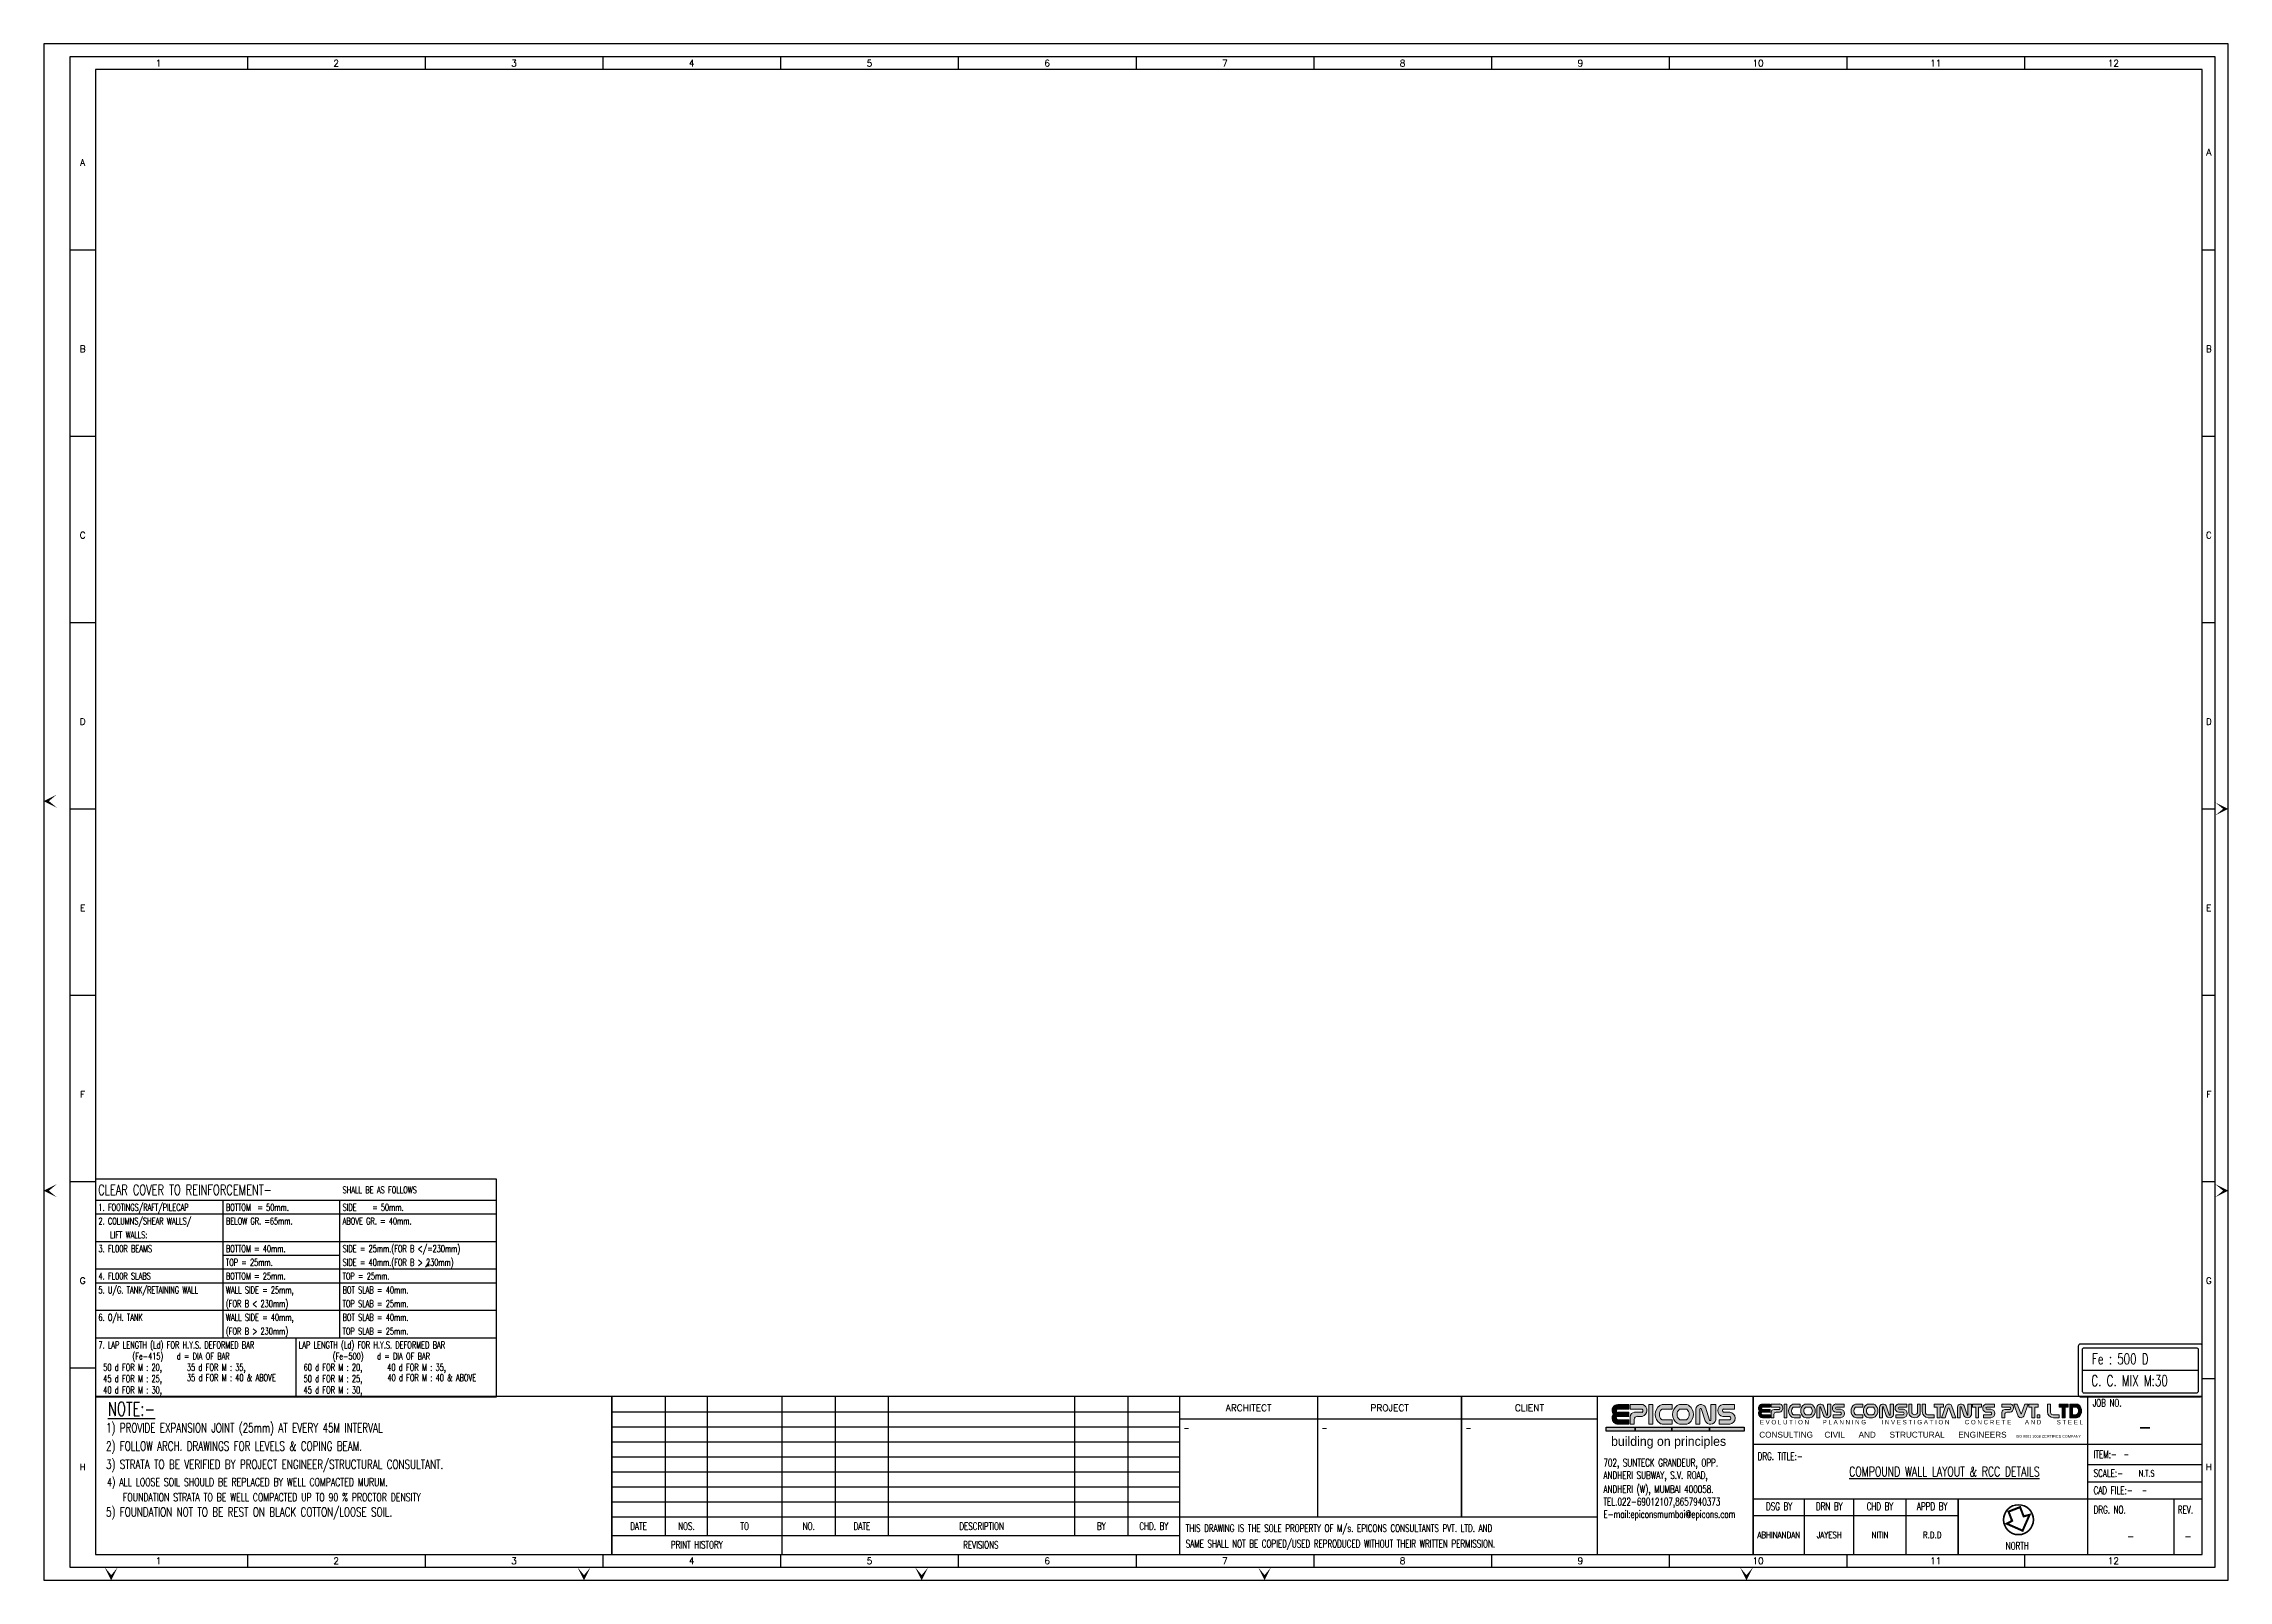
# Model space of a CAD drawing. Extents: x 324505 to 1272425, y -526289 to -156124.
# Drawn here: x 893374 to 990556, y -251424 to -183061 of the extents above; entities that cross this region are included whole.
import ezdxf
from ezdxf.enums import TextEntityAlignment as Align

# ---------------------------------------------------------------- set-up
doc = ezdxf.new("R2010")
doc.units = 0
doc.header["$LTSCALE"] = 500
doc.header["$MEASUREMENT"] = 0
doc.layers.add('00 ECPL LOGO', color=250, linetype='Continuous', lineweight=20)
doc.layers.add('00 ELEV-2', color=9, linetype='Continuous', lineweight=30)
for name, color, linetype in [('notes', 1, 'Continuous'), ('PNA', 10, 'Continuous'), ('S-TEXT', 2, 'Continuous'), ('S-TEXT-1', 4, 'Continuous'), ('S-TITIL', 6, 'Continuous'), ('S-TITLE', 6, 'Continuous'), ('SCH-LINE', 7, 'Continuous'), ('SCHEDULE LINE', 7, 'Continuous'), ('TEXT (SHEET)', 4, 'Continuous')]:
    doc.layers.add(name, color=color, linetype=linetype)
doc.styles.add('ROMANS', font='simplex.shx', dxfattribs={"width": 0.8, "height": 275, "bigfont": 'bigfont.shx'})
doc.styles.add('SEC. TEXT', font='arial.ttf', dxfattribs={"height": 180})
doc.styles.add('VA_ROOM_TEXT', font='GOTHIC.TTF')

msp = doc.modelspace()

# ---------------------------------------------------------------- texts
at = {"layer": 'S-TEXT', "style": 'ROMANS'}
for s, height, width, p in [('CLEAR COVER TO REINFORCEMENT- ', 458.98766, 0.7, (895796.634, -234053.752)), ('1) PROVIDE EXPANSION JOINT (25mm) AT EVERY 45M INTERVAL', 406.76868, 0.7, (896150.245, -244639.865)), ('-', 333.244, 0.7, (944077.697, -244651.691, 3544126.196)), ('-', 333.244, 0.7, (950223.128, -244651.691, 3544126.196)), ('-', 333.244, 0.7, (956620.861, -244651.691, 3544126.196)), ('2) FOLLOW ARCH. DRAWINGS FOR LEVELS & COPING BEAM.', 406.76868, 0.7, (896150.245, -245453.403)), ('-', 270.865, 0.65, (985896.676, -245822.085, 3544126.196)), ('3) STRATA TO BE VERIFIED BY PROJECT ENGINEER/STRUCTURAL CONSULTANT.', 406.76868, 0.7, (896150.245, -246266.94)), ('4) ALL LOOSE SOIL SHOULD BE REPLACED BY WELL COMPACTED MURUM.', 359.89495, 0.7, (896194.334, -247052.356, 10.099)), ('N.T.S', 288.8119, 0.65, (986574.581, -246666.971, 3544126.196)), ('FOUNDATION STRATA TO BE WELL COMPACTED UP TO 90 %%% PROCTOR DENSITY', 359.89495, 0.7, (896901.888, -247728.935, 10.099)), ('-', 288.812, 0.65, (986711.006, -247421.646, 3544126.196)), ('5) FOUNDATION NOT TO BE REST ON BLACK COTTON/LOOSE SOIL.', 406.76868, 0.7, (896150.245, -248385.699))]:
    msp.add_text(s, height=height, dxfattribs=dict(at, width=width)).set_placement(p, align=Align.MIDDLE_LEFT)
at = {"layer": 'S-TEXT', "style": 'ROMANS', "width": 0.8}
for s, height, p in [('ABHINANDAN', 288.8119, (970557.719, -249407.325, 3544126.196)), ('JAYESH', 288.8119, (972804.883, -249407.325, 3544126.196)), ('NITIN', 288.8119, (975061.689, -249407.325, 3544126.196)), ('R.D.D', 288.8119, (977384.093, -249407.325, 3544126.196)), ('-', 346.574, (986212.438, -249472.271, 3544126.196)), ('-', 346.574, (988764.121, -249472.271, 3544126.196))]:
    msp.add_text(s, height=height, dxfattribs=at).set_placement(p, align=Align.MIDDLE_CENTER)
at = {"layer": 'S-TEXT-1', "style": 'ROMANS', "width": 0.7}
for s, p in [('SHALL BE AS FOLLOWS', (906671.23, -234053.752)), ('1. FOOTINGS/RAFT/PILECAP', (895807.761, -234832.044)), ('BOTTOM  = 50mm.', (901479.318, -234832.044)), ('SIDE    = 50mm.', (906671.23, -234832.044)), ('2. COLUMNS/SHEAR WALLS/', (895807.761, -235444.028)), ('LIFT WALLS:', (896329.584, -236056.011)), ('BELOW GR. =65mm.', (901479.318, -235444.028)), ('ABOVE GR. = 40mm.', (906671.23, -235444.028)), ('3. FL00R BEAMS', (895807.761, -236667.995)), ('BOTTOM = 40mm.', (901479.318, -236667.995)), ('SIDE = 25mm.(FOR B </=230mm)', (906671.23, -236667.995)), ('SIDE = 40mm.(FOR B > 230mm)', (906671.23, -237279.978)), ('4. FL00R SLABS', (895807.761, -237891.962)), ('TOP = 25mm.', (901479.318, -237279.978)), ('BOTTOM = 25mm.', (901479.318, -237891.962)), ('TOP = 25mm.', (906671.23, -237891.962)), ('5. U/G. TANK/RETAINING WALL', (895807.761, -238503.945)), ('WALL SIDE = 25mm,', (901479.318, -238503.945)), ('(FOR B < 230mm)', (901479.318, -239115.929)), ('TOP SLAB = 25mm.', (906671.23, -239115.929)), ('BOT SLAB = 40mm.', (906671.23, -238503.945)), ('6. O/H. TANK', (895807.761, -239727.912)), ('WALL SIDE = 40mm,', (901479.318, -239727.912)), ('BOT SLAB = 40mm.', (906671.23, -239727.912)), ('7. LAP LENGTH (Ld) FOR H.Y.S. DEFORMED BAR', (895807.761, -240951.879)), ('(FOR B > 230mm)', (901479.318, -240339.896)), ('LAP LENGTH (Ld) FOR H.Y.S. DEFORMED BAR', (904720.662, -240951.879)), ('TOP SLAB = 25mm.', (906671.23, -240339.896)), ('50 d FOR M : 20,', (896024.961, -241953.307)), ('(Fe-415)   d = DIA OF BAR', (897319.36, -241452.593)), ('35 d FOR M : 35,', (899745.858, -241953.307)), ('60 d FOR M : 20,', (904937.863, -241953.307)), ('(Fe-500)   d = DIA OF BAR', (906232.262, -241452.593)), ('40 d FOR M : 35,', (908658.759, -241953.307)), ('45 d FOR M : 25,', (896024.961, -242454.021)), ('40 d FOR M : 30,', (896024.961, -242954.735)), ('35 d FOR M : 40 & ABOVE', (899750.519, -242410.333)), ('50 d FOR M : 25,', (904937.863, -242454.021)), ('45 d FOR M : 30,', (904937.863, -242954.735)), ('40 d FOR M : 40 & ABOVE', (908663.42, -242410.333))]:
    msp.add_text(s, height=305.99177, dxfattribs=at).set_placement(p, align=Align.MIDDLE_LEFT)
at = {"layer": 'S-TITIL', "style": 'ROMANS', "width": 0.7}
for s, height, p in [('Fe : 500 D', 480.5685, (984486.948, -241574.124, -98271.301)), ('C. C. MIX M:30', 480.56849, (984464.095, -242541.335)), ('%%UNOTE:-', 610.153, (896227.722, -243796.341))]:
    msp.add_text(s, height=height, dxfattribs=at).set_placement(p, align=Align.MIDDLE_LEFT)
at = {"layer": 'S-TITIL', "color": 1, "style": 'ROMANS'}
for s, height, width, p in [('-', 693.149, 0.8, (986848.392, -244590.192, 3544126.196)), ('%%UCOMPOUND WALL LAYOUT & RCC DETAILS', 433.21785, 0.7, (977926.639, -246585.096, 3544126.196))]:
    msp.add_text(s, height=height, dxfattribs=dict(at, width=width)).set_placement(p, align=Align.MIDDLE_CENTER)

# ---------------------------------------------------------------- blocks, each defined once
blk = doc.blocks.new('EPICONS TITLE')
at = {"layer": '00 ECPL LOGO'}
h = blk.add_hatch(color=7, dxfattribs=at)
h.dxf.hatch_style = 1
h.paths.add_polyline_path([(678, -252), (678, -146), (414, -146, 0.261636), (303, -208, 0.285841), (304, -378, 0.344902), (324, -574, 0.204992), (418, -614), (678, -614), (678, -510), (424, -510, -1), (418, -426), (678, -426), (678, -331), (424, -331, -1), (422, -252)])
h = blk.add_hatch(color=7, dxfattribs=at)
h.dxf.hatch_style = 1
h.paths.add_polyline_path([(1011, -146), (712, -146), (712, -252), (997, -252, -0.440545), (997, -331), (816, -331, 0.414214), (712, -435), (712, -614), (810, -614), (810, -504, -0.414214), (888, -426), (997, -426, 0.757811)])
h.paths.add_polyline_path([(1254, -146), (1153, -146), (1153, -614), (1254, -614)])
h.paths.add_polyline_path([(1708, -146), (1494, -146, 0.154275), (1419, -169, 0.519672), (1419, -591, 0.154275), (1494, -614), (1708, -614), (1708, -510), (1472, -510, -0.210356), (1452, -502, -0.388707), (1452, -260, -0.210356), (1472, -252), (1708, -252)])
h.paths.add_polyline_path([(2037, -146), (1904, -146, 0.159018), (1828, -171, 0.507969), (1828, -589, 0.159018), (1904, -614), (2037, -614, 0.173791), (2119, -585, 0.472311), (2119, -175, 0.173791)])
h.paths.add_polyline_path([(2046, -252, -0.185052), (2063, -258, -0.445894), (2063, -504, -0.185052), (2046, -510), (1899, -510, -0.185052), (1882, -504, -0.445894), (1882, -258, -0.185052), (1899, -252)], flags=16)
h.paths.add_polyline_path([(2501, -209, 0.723435), (2273, -252), (2273, -614), (2374, -614), (2374, -252, -0.723435), (2399, -241), (2495, -533, 0.724077), (2751, -510), (2751, -146), (2635, -146), (2635, -509, -0.755661), (2603, -519)])
h.paths.add_polyline_path([(3198, -146), (2916, -146, 0.823713), (2916, -429), (3082, -429, -0.713272), (3082, -510), (2830, -510), (2830, -614), (3082, -614, 0.900309), (3082, -324), (2936, -324, -0.746931), (2936, -252), (3198, -252)])
h = blk.add_hatch(color=7, dxfattribs=at)
h.dxf.hatch_style = 1
h.paths.add_polyline_path([(3837, -146), (3623, -146, 0.154275), (3548, -169, 0.519672), (3548, -591, 0.154275), (3623, -614), (3837, -614), (3837, -510), (3600, -510, -0.210932), (3581, -502, -0.385278), (3580, -260, -0.212895), (3599, -252), (3837, -252)])
h.paths.add_polyline_path([(4255, -175, 0.173792), (4173, -146), (4040, -146, 0.159018), (3964, -171, 0.507969), (3964, -589, 0.159018), (4040, -614), (4173, -614, 0.173792), (4255, -585, 0.472311)])
h.paths.add_polyline_path([(4182, -252, -0.185053), (4199, -258, -0.445893), (4199, -504, -0.185053), (4182, -510), (4035, -510, -0.185053), (4017, -504, -0.445893), (4017, -258, -0.185053), (4035, -252)], flags=16)
h.paths.add_polyline_path([(4406, -252), (4406, -614), (4507, -614), (4507, -252, -0.436861), (4522, -236, -0.319738), (4534, -245), (4629, -533, 0.724077), (4884, -510), (4884, -146), (4768, -146), (4768, -509, -0.755661), (4737, -519), (4635, -209, 0.723435)])
h.paths.add_polyline_path([(5335, -146), (5053, -146, 0.823713), (5053, -429), (5219, -429, -0.713272), (5219, -510), (4967, -510), (4967, -614), (5219, -614, 0.900309), (5219, -324), (5074, -324, -0.746931), (5074, -252), (5335, -252)])
h.paths.add_polyline_path([(5509, -146), (5408, -146), (5408, -452, 0.160106), (5433, -529, 0.505303), (5772, -529, 0.160106), (5797, -452), (5797, -146), (5699, -146), (5699, -451, -0.621318), (5509, -451)])
h.paths.add_polyline_path([(5969, -146), (5862, -146), (5862, -406, 0.414214), (6070, -614), (6267, -614), (6267, -510), (6047, -510, -0.414214), (5969, -432)])
h.paths.add_polyline_path([(6589, -146), (6267, -146), (6267, -249), (6372, -249), (6372, -614), (6473, -614), (6473, -249), (6589, -249)])
h.paths.add_polyline_path([(6863, -194, 0.539211), (6672, -201), (6523, -614), (6641, -614), (6752, -289, -0.708617), (6777, -289), (6894, -614), (7006, -614)])
h.paths.add_polyline_path([(7288, -209, 0.723435), (7059, -252), (7059, -614), (7160, -614), (7160, -252, -0.723435), (7186, -241), (7282, -533, 0.724077), (7538, -510), (7538, -146), (7421, -146), (7421, -509, -0.755661), (7390, -519)])
h.paths.add_polyline_path([(7886, -146), (7579, -146), (7579, -249), (7684, -249), (7684, -614), (7785, -614), (7785, -249), (7886, -249)])
h.paths.add_polyline_path([(8321, -146), (8059, -146, 0.157568), (7983, -170, 0.511532), (7983, -404, 0.157569), (8059, -429), (8206, -429, -0.713272), (8206, -510), (7953, -510), (7953, -614), (8206, -614, 0.900308), (8206, -324), (8065, -324), (8060, -324, -0.722204), (8060, -249), (8321, -249)])
h = blk.add_hatch(color=7, dxfattribs=at)
h.dxf.hatch_style = 1
h.paths.add_polyline_path([(8875, -146), (8576, -146), (8576, -252), (8849, -252, -0.270444), (8871, -265, -0.26297), (8871, -318, -0.270444), (8849, -331), (8680, -331, 0.414214), (8576, -435), (8576, -614), (8674, -614), (8674, -504, -0.414214), (8752, -426), (8861, -426, 0.757811)])
h.paths.add_polyline_path([(9103, -146), (8990, -146), (9133, -566, 0.539211), (9324, -560), (9474, -146), (9356, -146), (9244, -471, -0.708617), (9220, -471)])
h.paths.add_polyline_path([(9814, -146), (9492, -146), (9492, -249), (9597, -249), (9597, -614), (9698, -614), (9698, -249), (9814, -249)])
h.paths.add_polyline_path([(10234, -146), (10128, -146), (10128, -406, 0.414214), (10336, -614), (10533, -614), (10533, -510), (10312, -510, -0.414214), (10234, -432)])
h.paths.add_polyline_path([(9871, -510), (9775, -510), (9775, -614), (9871, -614)])
h = blk.add_hatch(color=7, dxfattribs=at)
h.dxf.hatch_style = 1
h.paths.add_polyline_path([(10533, -146), (10533, -249), (10637, -249), (10637, -614), (10739, -614), (10739, -249), (10839, -249), (10839, -146)])
h.paths.add_polyline_path([(10890, -146), (10890, -614), (11119, -614, 0.189446), (11208, -580, 0.435754), (11208, -181, 0.189446), (11119, -146)])
h.paths.add_polyline_path([(11122, -249, -0.519112), (11122, -510), (10989, -510), (10989, -249)], flags=16)
at = {"layer": '00 ECPL LOGO', "color": 7}
for p, q in [((678, -146), (414, -146)), ((418, -426), (678, -426)), ((678, -510), (418, -510)), ((418, -614), (678, -614)), ((424, -252), (678, -252)), ((678, -331), (424, -331)), ((678, -252), (678, -146)), ((678, -426), (678, -331)), ((678, -614), (678, -510)), ((1011, -146), (712, -146)), ((712, -146), (712, -252)), ((997, -252), (712, -252)), ((712, -435), (712, -614)), ((712, -614), (810, -614)), ((810, -504), (810, -614)), ((997, -331), (816, -331)), ((888, -426), (997, -426)), ((1153, -146), (1254, -146)), ((1153, -146), (1153, -614)), ((1153, -614), (1254, -614)), ((1254, -146), (1254, -614)), ((1472, -252), (1708, -252)), ((1472, -510), (1708, -510)), ((1494, -146), (1708, -146)), ((1494, -614), (1708, -614)), ((1708, -252), (1708, -146)), ((1708, -614), (1708, -510)), ((1899, -252), (2046, -252)), ((1899, -510), (2046, -510)), ((1904, -146), (2037, -146)), ((2037, -614), (1904, -614)), ((2273, -252), (2273, -614)), ((2273, -614), (2374, -614)), ((2374, -252), (2374, -614)), ((2399, -241), (2495, -533)), ((2501, -209), (2603, -519)), ((2614, -614), (2635, -614)), ((2635, -146), (2751, -146)), ((2751, -146), (2635, -146)), ((2635, -146), (2635, -510)), ((2635, -614), (2635, -614)), ((2751, -146), (2751, -510)), ((2751, -252), (2751, -252)), ((2751, -510), (2751, -510)), ((2830, -614), (2830, -510)), ((2830, -510), (3082, -510)), ((2830, -614), (3082, -614)), ((2830, -614), (3082, -614)), ((2916, -146), (3198, -146)), ((3198, -146), (2916, -146)), ((3082, -429), (2916, -429)), ((2936, -252), (3198, -252)), ((3082, -324), (2936, -324)), ((3198, -252), (3198, -146)), ((3599, -252), (3837, -252)), ((3600, -510), (3837, -510)), ((3837, -146), (3623, -146)), ((3623, -614), (3837, -614)), ((3837, -252), (3837, -146)), ((3837, -614), (3837, -510)), ((4035, -252), (4182, -252)), ((4035, -510), (4182, -510)), ((4040, -146), (4173, -146)), ((4040, -614), (4173, -614)), ((4406, -252), (4406, -614)), ((4406, -614), (4507, -614)), ((4406, -614), (4507, -614)), ((4406, -614), (4507, -614)), ((4507, -252), (4507, -614)), ((4534, -245), (4629, -533)), ((4635, -209), (4737, -519)), ((4768, -146), (4884, -146)), ((4768, -146), (4884, -146)), ((4884, -146), (4768, -146)), ((4768, -146), (4768, -510)), ((4884, -146), (4884, -510)), ((4884, -252), (4884, -252)), ((4967, -614), (4967, -510)), ((4967, -510), (5219, -510)), ((4967, -510), (5219, -510)), ((4967, -614), (5219, -614)), ((4967, -614), (5219, -614)), ((4967, -614), (5219, -614)), ((5053, -146), (5335, -146)), ((5053, -146), (5335, -146)), ((5335, -146), (5053, -146)), ((5219, -429), (5053, -429)), ((5074, -252), (5335, -252)), ((5219, -324), (5074, -324)), ((5335, -252), (5335, -146)), ((5408, -146), (5509, -146)), ((5509, -146), (5408, -146)), ((5408, -146), (5408, -452)), ((5509, -146), (5509, -451)), ((5699, -146), (5797, -146)), ((5797, -146), (5699, -146)), ((5699, -146), (5699, -451)), ((5797, -146), (5797, -452)), ((5862, -146), (5969, -146)), ((5969, -146), (5862, -146)), ((5862, -406), (5862, -146)), ((5969, -432), (5969, -146)), ((6047, -510), (6267, -510)), ((6070, -614), (6267, -614)), ((6070, -614), (6267, -614)), ((6267, -146), (6589, -146)), ((6589, -146), (6267, -146)), ((6267, -146), (6267, -249)), ((6267, -249), (6372, -249)), ((6267, -510), (6267, -614)), ((6372, -614), (6372, -249)), ((6372, -614), (6473, -614)), ((6372, -614), (6473, -614)), ((6473, -614), (6473, -249)), ((6473, -249), (6589, -249)), ((6523, -614), (6672, -201)), ((6523, -614), (6641, -614)), ((6589, -146), (6589, -249)), ((6589, -614), (6641, -614)), ((6641, -614), (6752, -289)), ((6894, -614), (6777, -289)), ((7006, -614), (6863, -194)), ((6894, -614), (7006, -614)), ((6894, -614), (7006, -614)), ((7059, -252), (7059, -614)), ((7059, -614), (7160, -614)), ((7059, -614), (7160, -614)), ((7059, -614), (7160, -614)), ((7160, -252), (7160, -614)), ((7186, -241), (7282, -533)), ((7288, -209), (7390, -519)), ((7421, -146), (7538, -146)), ((7421, -146), (7538, -146)), ((7538, -146), (7421, -146)), ((7421, -146), (7538, -146)), ((7421, -146), (7421, -510)), ((7538, -146), (7538, -510)), ((7538, -252), (7538, -252)), ((7538, -510), (7538, -510)), ((7579, -146), (7886, -146)), ((7886, -146), (7579, -146)), ((7579, -146), (7886, -146)), ((7579, -146), (7886, -146)), ((7886, -146), (7579, -146)), ((7579, -146), (7579, -249)), ((7579, -249), (7684, -249)), ((7579, -249), (7684, -249)), ((7684, -614), (7684, -249)), ((7684, -614), (7785, -614)), ((7684, -614), (7785, -614)), ((7684, -614), (7785, -614)), ((7684, -614), (7785, -614)), ((7785, -614), (7785, -249)), ((7785, -249), (7886, -249)), ((7785, -249), (7886, -249)), ((7886, -146), (7886, -249)), ((7953, -614), (7953, -510)), ((7953, -510), (8206, -510)), ((7953, -510), (8206, -510)), ((7953, -510), (8206, -510)), ((7953, -614), (8206, -614)), ((7953, -614), (8206, -614)), ((7953, -614), (8206, -614)), ((7953, -614), (8206, -614)), ((7953, -614), (8206, -614)), ((8040, -146), (8321, -146)), ((8040, -146), (8321, -146)), ((8206, -429), (8040, -429)), ((8321, -146), (8059, -146)), ((8059, -429), (8194, -429)), ((8060, -249), (8321, -249)), ((8206, -324), (8060, -324)), ((8065, -324), (8206, -324)), ((8321, -252), (8321, -146)), ((8875, -146), (8576, -146)), ((8576, -146), (8576, -252)), ((8849, -252), (8576, -252)), ((8576, -435), (8576, -614)), ((8576, -614), (8674, -614)), ((8674, -504), (8674, -614)), ((8849, -331), (8680, -331)), ((8752, -426), (8861, -426)), ((9103, -146), (8990, -146)), ((9103, -146), (8990, -146)), ((8990, -146), (9133, -566)), ((9103, -146), (9220, -471)), ((9356, -146), (9244, -471)), ((9474, -146), (9324, -560)), ((9474, -146), (9356, -146)), ((9408, -146), (9356, -146)), ((9474, -146), (9356, -146)), ((9492, -146), (9814, -146)), ((9814, -146), (9492, -146)), ((9492, -146), (9814, -146)), ((9492, -146), (9814, -146)), ((9492, -146), (9814, -146)), ((9492, -146), (9492, -249)), ((9492, -249), (9597, -249)), ((9492, -249), (9597, -249)), ((9597, -614), (9597, -249)), ((9597, -614), (9698, -614)), ((9597, -614), (9698, -614)), ((9597, -614), (9698, -614)), ((9698, -614), (9698, -249)), ((9698, -249), (9814, -249)), ((9698, -249), (9814, -249)), ((9814, -146), (9814, -249)), ((10128, -146), (10234, -146)), ((10234, -146), (10128, -146)), ((10128, -406), (10128, -146)), ((10234, -432), (10234, -146)), ((10312, -510), (10533, -510)), ((10336, -614), (10533, -614)), ((10336, -614), (10533, -614)), ((10533, -146), (10839, -146)), ((10839, -146), (10533, -146)), ((10533, -146), (10533, -249)), ((10533, -249), (10637, -249)), ((10637, -249), (10533, -249)), ((10533, -510), (10533, -614)), ((10637, -614), (10637, -249)), ((10637, -614), (10739, -614)), ((10637, -614), (10739, -614)), ((10637, -614), (10739, -614)), ((10637, -614), (10739, -614)), ((10653, -614), (10739, -614)), ((10653, -614), (10739, -614)), ((10653, -614), (10739, -614)), ((10653, -614), (10739, -614)), ((10739, -614), (10739, -249)), ((10739, -249), (10839, -249)), ((10739, -249), (10839, -249)), ((10839, -249), (10739, -249)), ((10839, -146), (10839, -249)), ((10890, -146), (11119, -146)), ((10890, -146), (10890, -614)), ((10890, -614), (11119, -614)), ((10989, -249), (10989, -510)), ((10989, -249), (11113, -249)), ((10989, -510), (11113, -510))]:
    blk.add_line(p, q, dxfattribs=at)
blk.add_lwpolyline([(9775, -510), (9871, -510), (9871, -614), (9775, -614)], close=True, dxfattribs=at)
for centre, radius, start, end in [((439, -292), 160, 148.64797, 212.45631), ((439, -464), 160, 147.54369, 223.66124), ((414, -276), 130, 90, 148.64797), ((418, -484), 130, 223.66124, 270), ((421, -468), 42.1, 94.02421, 265.97579), ((423, -291), 39.6, 88.76368, 271.23632), ((816, -435), 104, 90, 180), ((888, -504), 78, 90, 180), ((965, -284), 146, 282.71879, 71.3398), ((961, -291), 53.7, 312.44874, 47.55126), ((1567, -380), 257, 125.08074, 234.91926), ((1584, -381), 179, 137.51709, 222.48291), ((1494, -276), 130, 90, 125.08074), ((1494, -484), 130, 234.91926, 270), ((1472, -278), 26, 90, 137.51709), ((1472, -484), 26, 222.48291, 270), ((1981, -380), 259, 126.14172, 233.85828), ((1992, -381), 165, 131.93642, 228.06358), ((1904, -276), 130, 90, 126.14172), ((1904, -484), 130, 233.85828, 270), ((1899, -278), 26, 90, 131.93642), ((1899, -484), 26, 228.06358, 270), ((2037, -276), 130, 50.56378, 90), ((2037, -484), 130, 270, 309.43622), ((2046, -278), 26, 48.06358, 90), ((2046, -484), 26, 270, 311.93642), ((1953, -381), 165, 311.93642, 48.06358), ((1951, -380), 265, 309.43622, 50.56378), ((2394, -268), 122, 28.74999, 172.28311), ((2388, -251), 14.5, 40.01913, 183.55226), ((2619, -479), 135, 203.2219, 346.75502), ((2618, -510), 17.1, 214.07961, 357.61273), ((2944, -287), 144, 101.04253, 258.95747), ((2947, -288), 37.6, 106.48558, 253.51442), ((3067, -469), 146, 276.00604, 83.99396), ((3068, -470), 43.1, 289.00161, 70.99839), ((3696, -380), 257, 125.08074, 234.91926), ((3714, -381), 180, 138.07412, 222.35635), ((3623, -276), 130, 90, 125.08074), ((3623, -484), 130, 234.91926, 270), ((3599, -278), 26, 90, 138.07412), ((3600, -484), 26, 222.35635, 270), ((4116, -380), 259, 126.14172, 233.85828), ((4127, -381), 165, 131.93642, 228.06358), ((4040, -276), 130, 90, 126.14172), ((4040, -484), 130, 233.85828, 270), ((4035, -278), 26, 90, 131.93642), ((4035, -484), 26, 228.06358, 270), ((4173, -276), 130, 50.56378, 90), ((4173, -484), 130, 270, 309.43622), ((4182, -278), 26, 48.06358, 90), ((4182, -484), 26, 270, 311.93642), ((4089, -381), 165, 311.93642, 48.06358), ((4087, -380), 265, 309.43622, 50.56378), ((4527, -268), 122, 28.74999, 172.28311), ((4522, -251), 14.5, 89.15773, 183.55226), ((4522, -249), 13, 18.23344, 89.15773), ((4753, -479), 135, 203.2219, 346.85165), ((4751, -510), 17.1, 214.07961, 357.61273), ((5081, -287), 144, 101.04253, 258.95747), ((5084, -288), 37.6, 106.48558, 253.51442), ((5204, -469), 146, 276.00604, 83.99396), ((5205, -470), 43.1, 289.00161, 70.99839), ((5538, -452), 130, 180, 216.38482), ((5602, -404), 210, 216.38482, 323.61518), ((5604, -405), 106, 206.29314, 333.70686), ((5667, -452), 130, 323.61518, 0), ((6070, -406), 208, 180, 270), ((6047, -432), 78, 180, 270), ((6770, -260), 114, 35.16598, 148.50219), ((6764, -294), 13, 19.76646, 161.05459), ((7181, -268), 122, 28.74999, 172.28311), ((7175, -251), 14.5, 40.01913, 183.55226), ((7406, -479), 135, 203.2219, 346.75502), ((7404, -510), 17.1, 214.07961, 357.61273), ((8067, -287), 144, 125.81796, 234.18198), ((8059, -276), 130, 90, 125.81796), ((8059, -299), 130, 234.18198, 270), ((8072, -286), 39.3, 108.32609, 238.19572), ((8065, -298), 26, 238.19572, 270), ((8190, -469), 146, 276.00604, 83.99396), ((8192, -470), 43.1, 289.00161, 70.99839), ((8680, -435), 104, 90, 180), ((8752, -504), 78, 90, 180), ((8849, -278), 26, 29.46718, 90), ((8849, -305), 26, 270, 330.53282), ((8829, -284), 146, 282.71879, 71.3398), ((8824, -291), 53.7, 330.53282, 29.46718), ((9227, -500), 114, 215.16598, 328.50219), ((9232, -467), 13, 199.76646, 341.05459), ((10336, -406), 208, 180, 270), ((10312, -432), 78, 180, 270), ((11113, -275), 26, 51.48158, 90), ((11113, -484), 26, 270, 308.51842), ((11119, -276), 130, 47.09074, 90), ((11119, -484), 130, 270, 312.90926), ((11030, -380), 160, 308.51842, 51.48158), ((11023, -380), 272, 312.90926, 47.09074)]:
    blk.add_arc(centre, radius, start, end, dxfattribs=at)
at = {"layer": '00 ECPL LOGO', "color": 7, "attachment_point": 1, "style": 'SEC. TEXT'}
for s, insert, char_height, width in [('E V O L U T I O N        P L A N N I N G         I N V E S T I G A T I O N         C O N C R E T E        A N D         S T E E L', (328, -689), 150, 445502.26), ('CONSULTING     CIVIL      AND      STRUCTURAL      ENGINEERS', (309, -1092), 200, 495763.22), ('ISO 9001-2008 CERTIFIED COMPANY', (9049, -1204), 90, 434288.5)]:
    blk.add_mtext(s, dxfattribs=dict(at, insert=insert, char_height=char_height, width=width))
blk = doc.blocks.new('FOLDER')
at = {"layer": 'PNA'}
for points in [[(-1250, 2500), (0, 0), (0, 1000)], [(1250, 2500), (0, 0), (0, 1000)]]:
    blk.add_solid(points, dxfattribs=at)
blk = doc.blocks.new('SHEET')
at = {"layer": '00 ECPL LOGO'}
h = blk.add_hatch(color=152, dxfattribs=at)
h.dxf.hatch_style = 1
h.paths.add_polyline_path([(738654, -118895), (738654, -118714), (738202, -118714, 0.261636), (738012, -118820, 0.285841), (738015, -119110, 0.344902), (738048, -119447, 0.204992), (738209, -119516), (738654, -119516), (738654, -119338), (738220, -119338, -1), (738210, -119194), (738654, -119194), (738654, -119030), (738220, -119030, -1), (738217, -118895)])
h = blk.add_hatch(color=152, dxfattribs=at)
h.dxf.hatch_style = 1
h.paths.add_polyline_path([(739226, -118714), (738714, -118714), (738714, -118895), (739201, -118895, -0.440545), (739201, -119030), (738892, -119030, 0.414214), (738714, -119209), (738714, -119516), (738880, -119516), (738880, -119327, -0.414214), (739014, -119194), (739201, -119194, 0.757811)])
h.paths.add_polyline_path([(739641, -118714), (739467, -118714), (739467, -119516), (739641, -119516)])
h.paths.add_polyline_path([(740418, -118714), (740052, -118714, 0.154275), (739924, -118754, 0.519672), (739924, -119475, 0.154275), (740052, -119516), (740418, -119516), (740418, -119338), (740013, -119338, -0.210356), (739981, -119323, -0.388707), (739981, -118909, -0.210356), (740013, -118895), (740418, -118895)])
h.paths.add_polyline_path([(740981, -118714), (740754, -118714, 0.159018), (740623, -118756, 0.507969), (740623, -119473, 0.159018), (740754, -119516), (740981, -119516, 0.173791), (741122, -119465, 0.472311), (741122, -118764, 0.173791)])
h.paths.add_polyline_path([(740997, -118895, -0.185052), (741026, -118906, -0.445894), (741026, -119326, -0.185052), (740997, -119338), (740745, -119338, -0.185052), (740715, -119326, -0.445894), (740715, -118906, -0.185052), (740745, -118895)], flags=16)
h.paths.add_polyline_path([(741776, -118822, 0.723435), (741385, -118895), (741385, -119516), (741557, -119516), (741557, -118895, -0.723435), (741601, -118877), (741766, -119376, 0.724077), (742203, -119337), (742203, -118714), (742004, -118714), (742004, -119335, -0.755661), (741951, -119353)])
h.paths.add_polyline_path([(742968, -118714), (742486, -118714, 0.823713), (742486, -119198), (742770, -119198, -0.713272), (742770, -119338), (742338, -119338), (742338, -119516), (742770, -119516, 0.900309), (742770, -119018), (742521, -119018, -0.746931), (742521, -118895), (742968, -118895)])
at = {"layer": 'S-TEXT'}
h = blk.add_hatch(color=142, dxfattribs=at)
h.dxf.hatch_style = 1
h.paths.add_polyline_path([(737735, -119633), (737735, -119802), (738912, -119802), (738912, -119633)])
h = blk.add_hatch(color=9, dxfattribs=at)
h.dxf.hatch_style = 1
h.paths.add_polyline_path([(738912, -119633), (740413, -119633), (740413, -119802), (738912, -119802)])
h = blk.add_hatch(color=142, dxfattribs=at)
h.dxf.hatch_style = 1
h.paths.add_polyline_path([(740413, -119802), (741952, -119802), (741952, -119633), (740413, -119633)])
h = blk.add_hatch(color=4, dxfattribs=at)
h.dxf.hatch_style = 1
h.paths.add_polyline_path([(741952, -119633), (741952, -119802), (743363, -119802), (743363, -119633)])
at = {"color": 1}
for p, q in [((762042, -118391, -8), (676135, -118391, -8)), ((743744, -120329, -8), (762042, -120329, -8)), ((743744, -122562, -8), (762042, -122562, -8)), ((697174, -123292, -8), (720414, -123292, -8)), ((743744, -123243, -8), (752092, -123243, -8)), ((697174, -124054, -8), (720337, -124054, -8))]:
    blk.add_line(p, q, dxfattribs=at)
for p, q in [((699374, -124054, -8), (699374, -118391, -8)), ((701079, -124054, -8), (701079, -118391, -8)), ((706304, -124054, -8), (706304, -118391, -8)), ((708467, -124054, -8), (708467, -118391, -8)), ((716058, -124054, -8), (716058, -118391, -8)), ((718236, -124054, -8), (718236, -118391, -8)), ((752092, -124822, -8), (752092, -122562, -8))]:
    blk.add_line(p, q)
at = {"color": 5, "linetype": 'ByBlock', "lineweight": -2}
for p, q in [((697187, -119004, -8), (720337, -119004, -8)), ((697187, -119617, -8), (720337, -119617, -8)), ((697187, -120229, -8), (720337, -120229, -8)), ((697187, -120842, -8), (720337, -120842, -8)), ((697187, -121454, -8), (720337, -121454, -8)), ((757383, -121163, -8), (762042, -121163, -8)), ((757383, -121862, -8), (762042, -121862, -8)), ((697187, -122067, -8), (720337, -122067, -8)), ((697187, -122680, -8), (720337, -122680, -8)), ((745825, -124822, -8), (745825, -122562, -8)), ((747834, -124822, -8), (747834, -122562, -8)), ((749963, -124822, -8), (749963, -122562, -8)), ((760876, -122562, -8), (760876, -124822, -8))]:
    blk.add_line(p, q, dxfattribs=at)
at = {"elevation": -8, "flags": 128}
blk.add_lwpolyline([(674017, -125881), (763101, -125881), (763101, -63214), (674017, -63214)], close=True, dxfattribs=at)
at = {"color": 1, "const_width": 60.9, "elevation": -8}
for points in [[(697187, -124807), (697187, -118391)], [(704126, -124807), (704126, -118391)], [(720337, -124821), (720337, -118391)], [(725970, -123298), (725970, -118391)], [(731835, -123298), (731835, -118391)], [(737368, -124822), (737368, -118391)], [(743729, -124822), (743729, -118391)], [(757364, -124822), (757364, -118391)], [(720337, -119302), (737368, -119302)], [(752092, -124822), (752092, -122562)], [(720337, -123298), (737368, -123298)]]:
    blk.add_lwpolyline(points, dxfattribs=at)
at = {"layer": '00 ECPL LOGO', "color": 152}
for p, q in [((738654, -118714, -8), (738202, -118714, -8)), ((738210, -119194, -8), (738654, -119194, -8)), ((738654, -119338, -8), (738210, -119338, -8)), ((738220, -118895, -8), (738654, -118895, -8)), ((738654, -119030, -8), (738220, -119030, -8)), ((738654, -119194, -8), (738654, -119030, -8)), ((738654, -119516, -8), (738654, -119338, -8)), ((739226, -118714, -8), (738714, -118714, -8)), ((738714, -119209, -8), (738714, -119516, -8)), ((738880, -119327, -8), (738880, -119516, -8)), ((739201, -119030, -8), (738892, -119030, -8)), ((739014, -119194, -8), (739201, -119194, -8)), ((739467, -118714, -8), (739641, -118714, -8)), ((739467, -118714, -8), (739467, -119516, -8)), ((739641, -118714, -8), (739641, -119516, -8)), ((740013, -118895, -8), (740418, -118895, -8)), ((740013, -119338, -8), (740418, -119338, -8)), ((740052, -118714, -8), (740418, -118714, -8)), ((740418, -118895, -8), (740418, -118714, -8)), ((740418, -119516, -8), (740418, -119338, -8)), ((740745, -118895, -8), (740997, -118895, -8)), ((740745, -119338, -8), (740997, -119338, -8)), ((740754, -118714, -8), (740981, -118714, -8)), ((741385, -118895, -8), (741385, -119516, -8)), ((741557, -118895, -8), (741557, -119516, -8)), ((741601, -118877, -8), (741766, -119376, -8)), ((741776, -118822, -8), (741951, -119353, -8)), ((742004, -118714, -8), (742203, -118714, -8)), ((742203, -118714, -8), (742004, -118714, -8)), ((742004, -118714, -8), (742004, -119338, -8)), ((742203, -118714, -8), (742203, -119338, -8)), ((742203, -118895, -8), (742203, -118895, -8)), ((742203, -119338, -8), (742203, -119338, -8)), ((742338, -119516, -8), (742338, -119338, -8)), ((742338, -119338, -8), (742770, -119338, -8)), ((742486, -118714, -8), (742968, -118714, -8)), ((742968, -118714, -8), (742486, -118714, -8)), ((742770, -119198, -8), (742486, -119198, -8)), ((742521, -118895, -8), (742968, -118895, -8)), ((742770, -119018, -8), (742521, -119018, -8)), ((742968, -118895, -8), (742968, -118714, -8)), ((738209, -119516, -8), (738654, -119516, -8)), ((738714, -119516, -8), (738880, -119516, -8)), ((739467, -119516, -8), (739641, -119516, -8)), ((740052, -119516, -8), (740418, -119516, -8)), ((740981, -119516, -8), (740754, -119516, -8)), ((741385, -119516, -8), (741557, -119516, -8)), ((741969, -119516, -8), (742004, -119516, -8)), ((742004, -119514, -8), (742004, -119516, -8)), ((742338, -119516, -8), (742770, -119516, -8)), ((742338, -119516, -8), (742770, -119516, -8))]:
    blk.add_line(p, q, dxfattribs=at)
at = {"layer": '00 ECPL LOGO', "color": 152, "elevation": -8}
for points in [[(738202, -118714), (738654, -118714), (738654, -118895)], [(739201, -118895), (738714, -118895), (738714, -118714), (739226, -118714)], [(739467, -118714), (739641, -118714)], [(740052, -118714), (740418, -118714)], [(740754, -118714), (740981, -118714)], [(742004, -118714), (742203, -118714)], [(742486, -118714), (742968, -118714)]]:
    blk.add_lwpolyline(points, dxfattribs=at)
at = {"layer": '00 ECPL LOGO', "color": 152}
for centre, radius, start, end in [((738246, -118963, -8), 274, 148.64797, 212.45631), ((738246, -119257, -8), 274, 147.54369, 223.66124), ((738202, -118936, -8), 223, 90, 148.64797), ((738215, -119266, -8), 72, 94.02421, 265.97579), ((738219, -118963, -8), 67.9, 88.76368, 271.23632), ((738892, -119209, -8), 178, 90, 180), ((739014, -119327, -8), 134, 90, 180), ((739146, -118950, -8), 250, 282.71879, 71.3398), ((739139, -118963, -8), 91.9, 312.44874, 47.55126), ((740177, -119115, -8), 441, 125.08074, 234.91926), ((740207, -119116, -8), 306, 137.51709, 222.48291), ((740052, -118936, -8), 223, 90, 125.08074), ((740013, -118939, -8), 44.5, 90, 137.51709), ((740013, -119293, -8), 44.5, 222.48291, 270), ((740885, -119115, -8), 444, 126.14172, 233.85828), ((740904, -119116, -8), 282, 131.93642, 228.06358), ((740754, -118936, -8), 223, 90, 126.14172), ((740745, -118939, -8), 44.5, 90, 131.93642), ((740745, -119293, -8), 44.5, 228.06358, 270), ((740981, -118936, -8), 223, 50.56378, 90), ((740997, -118939, -8), 44.5, 48.06358, 90), ((740997, -119293, -8), 44.5, 270, 311.93642), ((740838, -119116, -8), 282, 311.93642, 48.06358), ((740834, -119115, -8), 454, 309.43622, 50.56378), ((741592, -118923, -8), 210, 28.74999, 172.28311), ((741582, -118893, -8), 24.9, 40.01913, 183.55226), ((741978, -119285, -8), 231, 203.2219, 346.75502), ((741975, -119336, -8), 29.2, 214.07961, 357.61273), ((742534, -118956, -8), 247, 101.04253, 258.95747), ((742539, -118956, -8), 64.3, 106.48558, 253.51442), ((742744, -119267, -8), 250, 276.00604, 83.99396), ((742746, -119268, -8), 73.9, 289.00161, 70.99839), ((738209, -119293, -8), 223, 223.66124, 270), ((740052, -119293, -8), 223, 234.91926, 270), ((740754, -119293, -8), 223, 233.85828, 270), ((740981, -119293, -8), 223, 270, 309.43622)]:
    blk.add_arc(centre, radius, start, end, dxfattribs=at)
at = {"layer": 'PNA'}
for p, q in [((682323, -63743, -8), (682323, -64273, -8)), ((689570, -63743, -8), (689570, -64273, -8)), ((696817, -63743, -8), (696817, -64273, -8)), ((704065, -63743, -8), (704065, -64273, -8)), ((711312, -63743, -8), (711312, -64273, -8)), ((718559, -63743, -8), (718559, -64273, -8)), ((725806, -63743, -8), (725806, -64273, -8)), ((733053, -63743, -8), (733053, -64273, -8)), ((740301, -63743, -8), (740301, -64273, -8)), ((747548, -63743, -8), (747548, -64273, -8)), ((754795, -63743, -8), (754795, -64273, -8)), ((675076, -71620, -8), (676135, -71620, -8)), ((762042, -71620, -8), (762572, -71620, -8)), ((675076, -79220, -8), (676135, -79220, -8)), ((762042, -79220, -8), (762572, -79220, -8)), ((675076, -86820, -8), (676135, -86820, -8)), ((762042, -86820, -8), (762572, -86820, -8)), ((675076, -94421, -8), (676135, -94421, -8)), ((762042, -94421, -8), (762572, -94421, -8)), ((675076, -102021, -8), (676135, -102021, -8)), ((762042, -102021, -8), (762572, -102021, -8)), ((675076, -109621, -8), (676135, -109621, -8)), ((762042, -109621, -8), (762572, -109621, -8)), ((675076, -117221, -8), (676135, -117221, -8)), ((762042, -117645, -8), (762572, -117645, -8)), ((682323, -124822, -8), (682323, -125351, -8)), ((689570, -124822, -8), (689570, -125351, -8)), ((696817, -124822, -8), (696817, -125351, -8)), ((704065, -124822, -8), (704065, -125351, -8)), ((711312, -124822, -8), (711312, -125351, -8)), ((718559, -124822, -8), (718559, -125351, -8)), ((725806, -124822, -8), (725806, -125351, -8)), ((733053, -124822, -8), (733053, -125351, -8)), ((740301, -124822, -8), (740301, -125351, -8)), ((747548, -124822, -8), (747548, -125351, -8)), ((754795, -124822, -8), (754795, -125351, -8))]:
    blk.add_line(p, q, dxfattribs=at)
at = {"layer": 'PNA', "color": 1, "elevation": -8}
for points in [[(675076, -125351), (762572, -125351), (762572, -63743), (675076, -63743)], [(676135, -124822), (762042, -124822), (762042, -64273), (676135, -64273)]]:
    blk.add_lwpolyline(points, close=True, dxfattribs=at)
at = {"layer": 'S-TEXT', "color": 7, "elevation": -8}
for points in [[(737735, -119633), (738912, -119633), (738912, -119802), (737735, -119802)], [(738912, -119633), (740413, -119633), (740413, -119802), (738912, -119802)], [(740413, -119633), (741952, -119633), (741952, -119802), (740413, -119802)], [(741952, -119633), (743363, -119633), (743363, -119802), (741952, -119802)]]:
    blk.add_lwpolyline(points, close=True, dxfattribs=at)
at = {"layer": '00 ELEV-2', "xscale": 1.196575288621396, "yscale": 1.196575288621396, "zscale": 1.196575288621396}
blk.add_blockref('EPICONS TITLE', (743605, -118516, -8), dxfattribs=at)
at = {"layer": 'PNA', "xscale": 0.2118545526379952, "yscale": 0.2118545526379952, "zscale": 0.2118545526379952}
for p, rotation in [((674017, -94103, -8), 270), ((763101, -94421, -8), 90), ((674017, -109992, -8), 270), ((763101, -109992, -8), 90)]:
    blk.add_blockref('FOLDER', p, dxfattribs=dict(at, rotation=rotation))
at = {"layer": 'PNA', "xscale": 0.2118545530764889, "yscale": 0.2118545530764889, "zscale": 0.2118545530764889}
for p in [(676771, -125881, -8), (696049, -125881, -8), (709820, -125881, -8), (723802, -125881, -8), (743452, -125881, -8)]:
    blk.add_blockref('FOLDER', p, dxfattribs=at)
at = {"layer": '00 ECPL LOGO', "color": 152, "style": 'VA_ROOM_TEXT'}
blk.add_text('building on principles', height=375.71, dxfattribs=at).set_placement((737931, -120397, -8))
at = {"layer": 'PNA', "style": 'ROMANS'}
for s, height, p in [('1', 265, (678700, -64008, -8)), ('2', 265, (685947, -64008, -8)), ('3', 265, (693195, -64008, -8)), ('4', 265, (700442, -64008, -8)), ('5', 265, (707689, -64008, -8)), ('6', 265, (714936, -64008, -8)), ('7', 265, (722183, -64008, -8)), ('8', 265, (729431, -64008, -8)), ('9', 265, (736678, -64008, -8)), ('10', 264.8, (743925, -64008, -8)), ('11', 264.8, (751172, -64008, -8)), ('12', 264.8, (758419, -64008, -8)), ('A', 265, (762307, -67636, -8)), ('A', 265, (675605, -68060, -8)), ('B', 265, (675605, -75660, -8)), ('B', 265, (762307, -75660, -8)), ('C', 265, (675605, -83260, -8)), ('C', 265, (762307, -83260, -8)), ('D', 265, (675605, -90861, -8)), ('D', 265, (762307, -90861, -8)), ('E', 265, (675605, -98461, -8)), ('E', 265, (762307, -98461, -8)), ('F', 265, (675605, -106061, -8)), ('F', 265, (762307, -106061, -8)), ('G', 265, (675605, -113661, -8)), ('G', 265, (762307, -113661, -8)), ('H', 265, (675605, -121262, -8)), ('H', 265, (762307, -121262, -8)), ('1', 265, (678700, -125086, -8)), ('2', 265, (685947, -125086, -8)), ('3', 265, (693195, -125086, -8)), ('4', 265, (700442, -125086, -8)), ('5', 265, (707689, -125086, -8)), ('6', 265, (714936, -125086, -8)), ('7', 265, (722183, -125086, -8)), ('8', 265, (729431, -125086, -8)), ('9', 265, (736678, -125086, -8)), ('10', 264.8, (743925, -125086, -8)), ('11', 264.8, (751172, -125086, -8)), ('12', 264.8, (758419, -125086, -8))]:
    blk.add_text(s, height=height, dxfattribs=at).set_placement(p, align=Align.MIDDLE)
at = {"layer": 'S-TEXT-1', "style": 'ROMANS', "width": 0.7}
for s, p in [('702, SUNTECK GRANDEUR, OPP. ', (737621, -121237, 2)), ('ANDHERI SUBWAY, S.V. ROAD,', (737621, -121748, 2)), ('ANDHERI (W), MUMBAI 400058.', (737621, -122317, 2)), ('TEL.022-69012107,8657940373', (737621, -122828, 2)), ('E-mail:epiconsmumbai@epicons.com', (737621, -123339, 2))]:
    blk.add_text(s, height=306.57, dxfattribs=at).set_placement(p)
at = {"layer": 'TEXT (SHEET)', "color": 2, "style": 'ROMANS'}
for s, p in [('ARCHITECT', (723154, -118847, -8)), ('PROJECT', (728903, -118847, -8)), ('CLIENT', (734602, -118847, -8))]:
    blk.add_text(s, height=269, dxfattribs=at).set_placement(p, align=Align.MIDDLE_CENTER)
at = {"layer": 'TEXT (SHEET)', "color": 4, "style": 'ROMANS', "width": 0.7}
for s, height, p in [('JOB NO.', 304.7, (757570, -118798, -8)), ('THIS DRAWING IS THE SOLE PROPERTY OF M/s. EPICONS CONSULTANTS PVT. LTD. AND', 304.74, (720588, -123908, -8)), ('SAME SHALL NOT BE COPIED/USED REPRODUCED WITHOUT THEIR WRITTEN PERMISSION.', 304.74, (720588, -124539, -8)), ('NORTH', 304.7, (754025, -124626, -8))]:
    blk.add_text(s, height=height, dxfattribs=at).set_placement(p)
for s, height, p in [('DRG. TITLE:-', 304.74, (743907, -120822, -8)), ('ITEM:-', 304.7, (757610, -120746, -8)), ('SCALE:-', 304.7, (757610, -121512, -8)), ('CAD FILE:-', 304.7, (757610, -122212, -8)), ('DRG. NO. ', 304.7, (757610, -123001, -8)), ('REV.', 304.7, (761044, -123001, -8))]:
    blk.add_text(s, height=height, dxfattribs=at).set_placement(p, align=Align.MIDDLE_LEFT)
for s, height, p in [('DSG BY', 304.7, (744785, -122864, -8)), ('DRN BY', 304.7, (746829, -122864, -8)), ('CHD BY', 304.7, (748898, -122864, -8)), ('APPD BY', 304.7, (751027, -122864, -8)), ('DATE', 304.7, (698274, -123673, -8)), ('NOS.', 304.7, (700226, -123673, -8)), ('TO', 304.7, (702602, -123673, -8)), ('NO.', 304.7, (705215, -123673, -8)), ('DATE', 304.7, (707386, -123673, -8)), ('DESCRIPTION', 304.74, (712263, -123673, -8)), ('BY', 304.7, (717147, -123673, -8)), ('CHD. BY', 304.7, (719287, -123673, -8)), ('PRINT HISTORY', 304.74, (700650, -124431, -8)), ('REVISIONS', 304.7, (712231, -124438, -8))]:
    blk.add_text(s, height=height, dxfattribs=at).set_placement(p, align=Align.MIDDLE_CENTER)

# ---------------------------------------------------------------- linework, layer by layer
at = {"layer": 'notes', "color": 4}
msp.add_line((910353.001, -237480.8), (910516.236, -237344.068), dxfattribs=at)
at = {"layer": 'S-TITIL', "color": 7, "lineweight": 35}
msp.add_circle((981220.362, -248726.998, 3544126.196), 665.538, dxfattribs=at)
at = {"layer": 'S-TITLE', "color": 1, "const_width": 93.156, "elevation": 3544126.196}
msp.add_lwpolyline([(981403.56, -249216.508), (981715.344, -248510.339), (981451.933, -248578.321), (981293.212, -248168.644), (980779.126, -248367.817), (980937.847, -248777.493), (980697.391, -248904.725)], close=True, dxfattribs=at)
at = {"layer": 'SCH-LINE'}
for p, q in [((901356.922, -240645.888), (901356.922, -234526.052)), ((906548.833, -240645.888), (906548.833, -234552.657)), ((904598.266, -243253.983), (904598.266, -240645.888))]:
    msp.add_line(p, q, dxfattribs=at)
msp.add_lwpolyline([(913511.168, -233581.452), (895685.364, -233581.452), (895685.364, -243253.983), (913511.168, -243253.983)], close=True, dxfattribs=at)
at = {"layer": 'SCHEDULE LINE', "color": 5}
for p, q in [((913511.168, -234526.052), (895685.364, -234526.052)), ((913511.168, -235138.036), (895685.364, -235138.036)), ((913511.168, -236362.003), (895685.364, -236362.003)), ((913511.168, -236362.003), (895685.364, -236362.003)), ((906548.833, -236973.986), (901356.922, -236973.986)), ((913511.168, -237585.97), (895685.364, -237585.97)), ((913511.168, -238197.953), (895685.364, -238197.953)), ((913511.168, -238197.953), (895685.364, -238197.953)), ((913511.168, -239421.921), (895685.364, -239421.921)), ((913511.168, -240645.888), (895685.364, -240645.888))]:
    msp.add_line(p, q, dxfattribs=at)
at = {"layer": 'SCHEDULE LINE', "color": 2}
msp.add_line((989229.206, -242086.171), (984052.757, -242086.171), dxfattribs=at)
at = {"layer": 'SCHEDULE LINE', "color": 2, "elevation": 0}
for points in [[(989314.641, -240918.358), (983967.322, -240918.358, 0.414213562), (983881.888, -241003.793), (983881.888, -243168.549, 0.414213562), (983967.322, -243253.983), (989314.641, -243253.983, 0.414213562), (989400.075, -243168.549), (989400.075, -241003.793, 0.414213562)], [(989143.772, -241089.227), (984138.191, -241089.227, 0.414213562), (984052.757, -241174.661), (984052.757, -242997.68, 0.414213562), (984138.191, -243083.114), (989143.772, -243083.114, 0.414213562), (989229.206, -242997.68), (989229.206, -241174.661, 0.414213562)]]:
    msp.add_lwpolyline(points, format="xyb", close=True, dxfattribs=at)

# ---------------------------------------------------------------- block references
at = {"xscale": 1.09088535620405, "yscale": 1.09088535620405, "zscale": 1.09088535620405}
msp.add_blockref('SHEET', (158099.519, -114102.441, 8.203), dxfattribs=at)

msp.set_redraw_order([(e.dxf.handle, doc.entitydb.next_handle()) for e in msp.query("TEXT MTEXT ATTDEF DIMENSION ARC_DIMENSION")])  # texts and dimensions are drawn at this point

doc.saveas('drawing.dxf')
